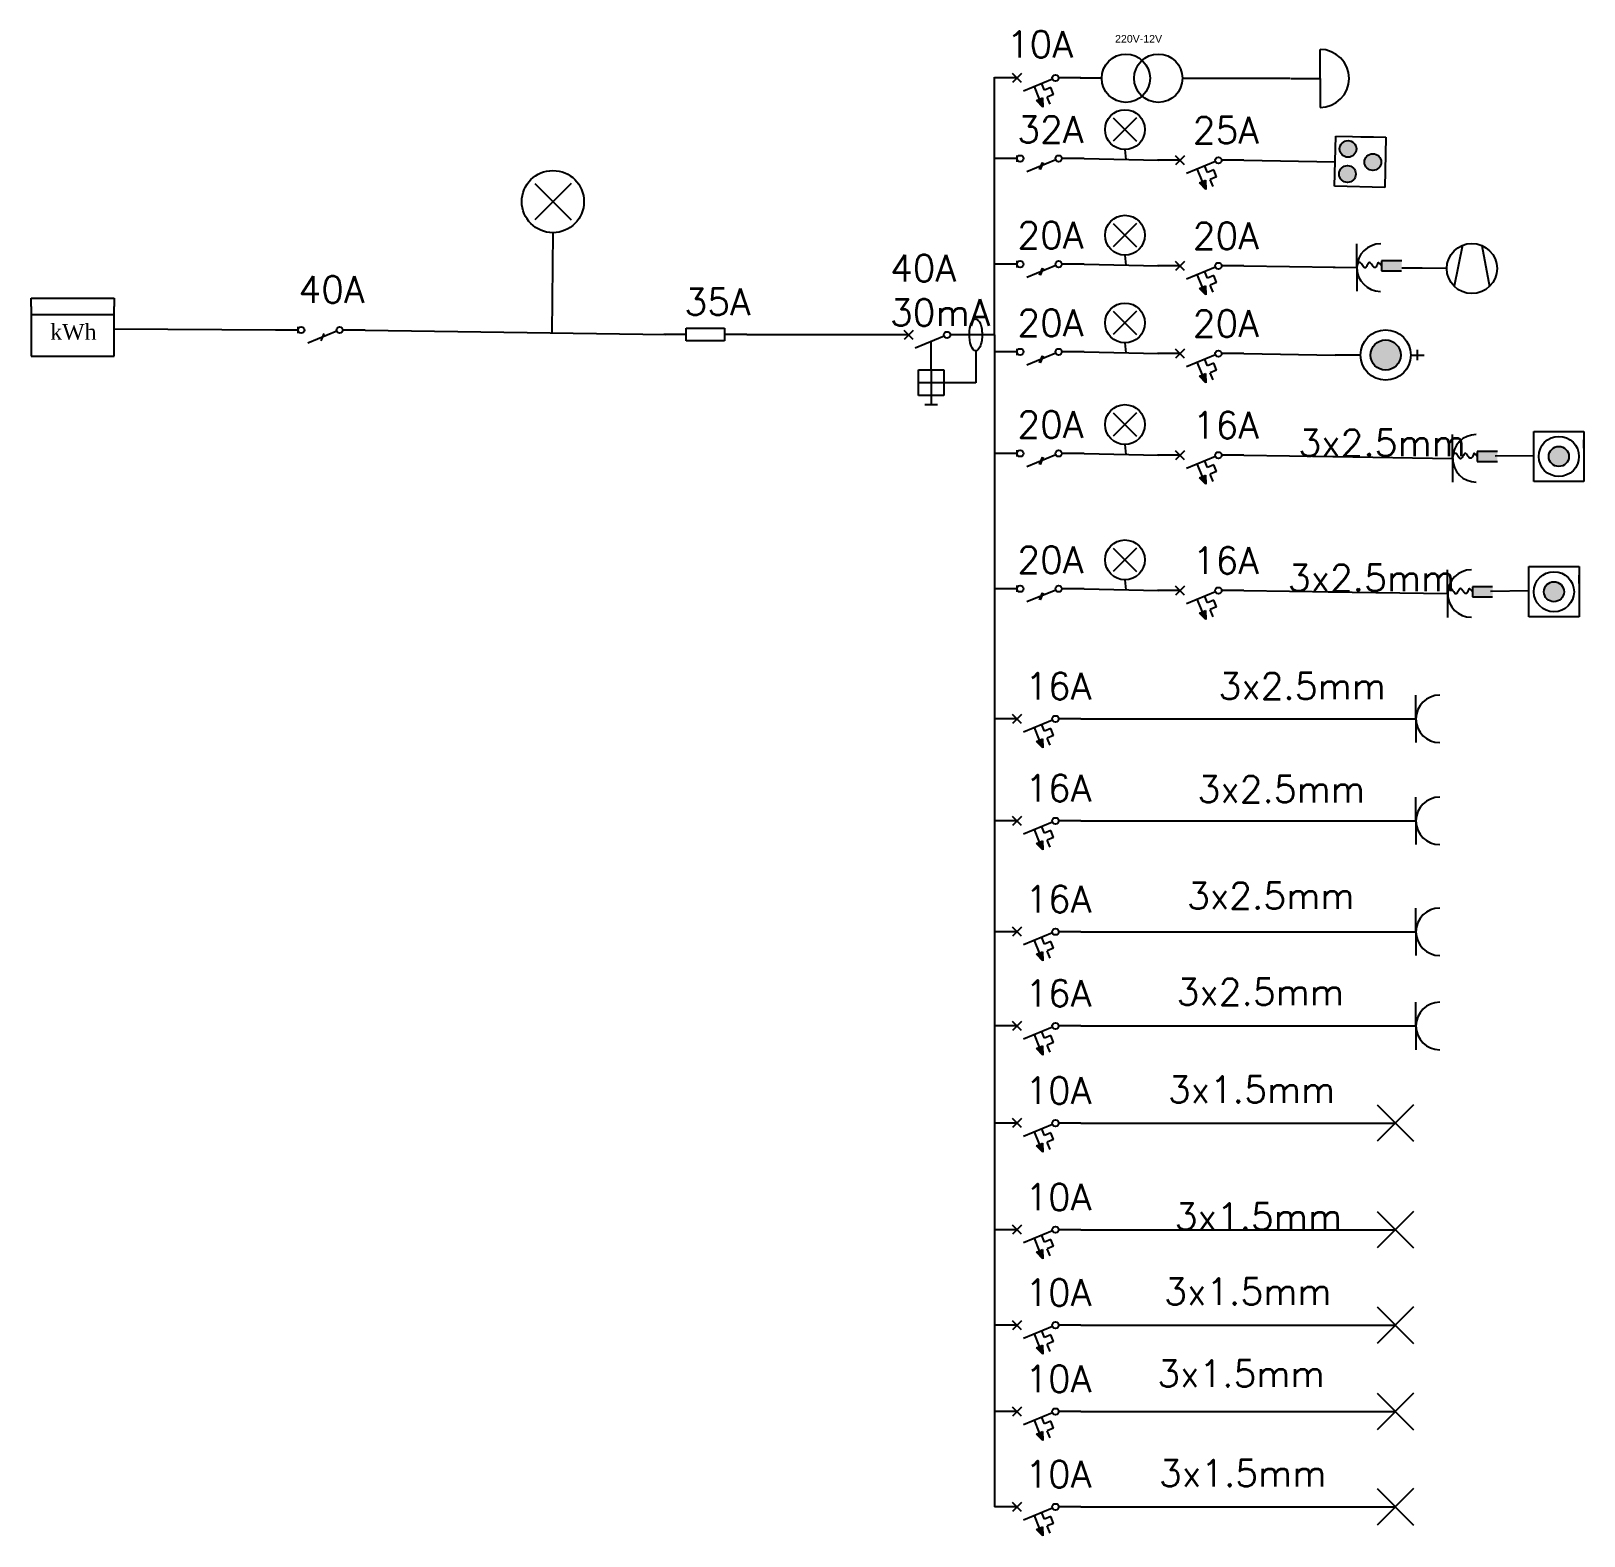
# Model space of a CAD drawing. Header units: millimetres. Extents: x 2744.1 to 2773.1, y 1487 to 1500.
# Drawn here: x 2767.29 to 2773.13, y 1492.5 to 1498.17 of the extents above; entities that cross this region are included whole.
import ezdxf

# ---------------------------------------------------------------- set-up
doc = ezdxf.new("R2010")
doc.units = ezdxf.units.MM
doc.linetypes.add('ACAD_ISO10W100', pattern=[18, 12, -3, 0, -3])
for name, color, linetype in [('00-03-bmw', 1, 'Continuous'), ('Γραμμές Λευκών Συσκευών', 1, 'Continuous'), ('Γραμμές Φωτισμού', 5, 'Continuous'), ('Πίνακας Διανομής', 254, 'Continuous'), ('συμβολα', 254, 'Continuous')]:
    doc.layers.add(name, color=color, linetype=linetype)
doc.styles.add('Romans', font='Romans.shx')
doc.styles.get("Standard").update_dxf_attribs({"font": 'arial.ttf'})

msp = doc.modelspace()

# ---------------------------------------------------------------- texts
at = {"layer": 'Πίνακας Διανομής', "ltscale": 0.3, "char_height": 0.1, "attachment_point": 1, "style": 'Romans'}
for s, insert in [('10A', (2770.9609, 1498.1709)), ('32A', (2771.0004, 1497.8497)), ('25A', (2771.6608, 1497.8474)), ('20A', (2771.0004, 1497.4519)), ('20A', (2771.6608, 1497.4496)), ('40A\\P30mA', (2770.5208, 1497.3277)), ('40A', (2768.2936, 1497.2474)), ('35A', (2769.7468, 1497.201)), ('20A', (2771.0004, 1497.1216)), ('20A', (2771.6608, 1497.1193)), ('20A', (2771.0004, 1496.7391)), ('16A', (2771.6608, 1496.7368)), ('3x2.5mm', (2772.0589, 1496.6704, 0.8603)), ('20A', (2771.0004, 1496.2294)), ('16A', (2771.6608, 1496.2271)), ('3x2.5mm', (2772.0192, 1496.1613, 0.6941)), ('16A', (2771.0301, 1495.7535)), ('3x2.5mm', (2771.7582, 1495.7543)), ('16A', (2771.0301, 1495.3694)), ('3x2.5mm', (2771.6792, 1495.3661)), ('16A', (2771.0301, 1494.9519)), ('3x2.5mm', (2771.6397, 1494.9647)), ('16A', (2771.0301, 1494.5971)), ('3x2.5mm', (2771.6002, 1494.6027)), ('10A', (2771.0301, 1494.2312)), ('3x1.5mm', (2771.5673, 1494.2347)), ('10A', (2771.0301, 1493.8298)), ('3x1.5mm', (2771.5931, 1493.7567)), ('10A', (2771.0301, 1493.4703)), ('3x1.5mm', (2771.5536, 1493.4743)), ('3x1.5mm', (2771.5273, 1493.165)), ('10A', (2771.0301, 1493.1449)), ('10A', (2771.0301, 1492.786)), ('3x1.5mm', (2771.5338, 1492.79))]:
    msp.add_mtext_dynamic_manual_height_columns(s, width=0.123674, gutter_width=0.5, heights=[0], dxfattribs=dict(at, insert=insert))
at = {"layer": 'συμβολα', "attachment_point": 1}
for s, insert, char_height, width in [('220V-12V', (2771.3685, 1498.1559), 0.02849, 0.244216), ('{\\fTimes New Roman|b0|i0|c0|p18;kWh}', (2767.3591, 1497.0675), 0.059375, 0.25)]:
    msp.add_mtext(s, dxfattribs=dict(at, insert=insert, char_height=char_height, width=width))

# ---------------------------------------------------------------- hatches: boundary and pattern name
at = {"layer": '00-03-bmw'}
for points in [[(2772.3723, 1497.3058), (2772.3721, 1497.268), (2772.4476, 1497.2675), (2772.4479, 1497.3053)], [(2772.7325, 1496.5876), (2772.7325, 1496.5498), (2772.8081, 1496.5498), (2772.8081, 1496.5876)], [(2772.7142, 1496.0782), (2772.7142, 1496.0404), (2772.7898, 1496.0404), (2772.7898, 1496.0782)]]:
    msp.add_hatch(color=256, dxfattribs=at).paths.add_polyline_path(points)
at = {"layer": 'Γραμμές Λευκών Συσκευών', "linetype": 'Continuous'}
h = msp.add_hatch(color=256, dxfattribs=at)
h.paths.add_polyline_path([(2772.3075, 1497.6775, 1), (2772.3705, 1497.6775, 1)])
h.paths.add_polyline_path([(2772.2749, 1497.6325, 1), (2772.2119, 1497.6325, 1)])
h.paths.add_polyline_path([(2772.2771, 1497.7269, 1), (2772.2141, 1497.7269, 1)])
for points in [[(2772.3306, 1496.9507, 1), (2772.444, 1496.9507, 1)], [(2773.0772, 1496.5687, 1), (2773.0016, 1496.5687, 1)], [(2773.0589, 1496.0593, 1), (2772.9833, 1496.0593, 1)]]:
    msp.add_hatch(color=256, dxfattribs=at).paths.add_polyline_path(points)
at = {"layer": 'συμβολα'}
h = msp.add_hatch(color=256, dxfattribs=at)
h.dxf.hatch_style = 1
h.paths.add_polyline_path([(2771.0968, 1497.8847), (2771.095, 1497.9192), (2771.0728, 1497.9094)])
h = msp.add_hatch(color=256, dxfattribs=at)
h.dxf.hatch_style = 1
h.paths.add_polyline_path([(2771.7103, 1497.5747), (2771.7085, 1497.6092), (2771.6863, 1497.5994)])
h = msp.add_hatch(color=256, dxfattribs=at)
h.dxf.hatch_style = 1
h.paths.add_polyline_path([(2771.7103, 1497.177), (2771.7085, 1497.2114), (2771.6863, 1497.2016)])
h = msp.add_hatch(color=256, dxfattribs=at)
h.dxf.hatch_style = 1
h.paths.add_polyline_path([(2771.7103, 1496.8466), (2771.7085, 1496.8811), (2771.6863, 1496.8713)])
h = msp.add_hatch(color=256, dxfattribs=at)
h.dxf.hatch_style = 1
h.paths.add_polyline_path([(2771.7103, 1496.4641), (2771.7085, 1496.4985), (2771.6863, 1496.4888)])
h = msp.add_hatch(color=256, dxfattribs=at)
h.dxf.hatch_style = 1
h.paths.add_polyline_path([(2771.7103, 1495.9545), (2771.7085, 1495.9889), (2771.6863, 1495.9791)])
h = msp.add_hatch(color=256, dxfattribs=at)
h.dxf.hatch_style = 1
h.paths.add_polyline_path([(2771.0968, 1495.471), (2771.095, 1495.5054), (2771.0728, 1495.4956)])
h = msp.add_hatch(color=256, dxfattribs=at)
h.dxf.hatch_style = 1
h.paths.add_polyline_path([(2771.0968, 1495.0868), (2771.095, 1495.1213), (2771.0728, 1495.1115)])
h = msp.add_hatch(color=256, dxfattribs=at)
h.dxf.hatch_style = 1
h.paths.add_polyline_path([(2771.0968, 1494.6694), (2771.095, 1494.7038), (2771.0728, 1494.694)])
h = msp.add_hatch(color=256, dxfattribs=at)
h.dxf.hatch_style = 1
h.paths.add_polyline_path([(2771.0968, 1494.3145), (2771.095, 1494.349), (2771.0728, 1494.3392)])
h = msp.add_hatch(color=256, dxfattribs=at)
h.dxf.hatch_style = 1
h.paths.add_polyline_path([(2771.0968, 1493.9486), (2771.095, 1493.983), (2771.0728, 1493.9732)])
h = msp.add_hatch(color=256, dxfattribs=at)
h.dxf.hatch_style = 1
h.paths.add_polyline_path([(2771.0968, 1493.5473), (2771.095, 1493.5817), (2771.0728, 1493.5719)])
h = msp.add_hatch(color=256, dxfattribs=at)
h.dxf.hatch_style = 1
h.paths.add_polyline_path([(2771.0968, 1493.1877), (2771.095, 1493.2222), (2771.0728, 1493.2124)])
h = msp.add_hatch(color=256, dxfattribs=at)
h.dxf.hatch_style = 1
h.paths.add_polyline_path([(2771.0968, 1492.8624), (2771.095, 1492.8968), (2771.0728, 1492.887)])
h = msp.add_hatch(color=256, dxfattribs=at)
h.dxf.hatch_style = 1
h.paths.add_polyline_path([(2771.0968, 1492.5034), (2771.095, 1492.5378), (2771.0728, 1492.5281)])

# ---------------------------------------------------------------- linework, layer by layer
at = {"layer": '00-03-bmw'}
for p, q in [((2772.3723, 1497.3058, 1.44), (2772.3721, 1497.268, 1.44)), ((2772.3721, 1497.268, 1.44), (2772.4476, 1497.2675, 1.44)), ((2772.4479, 1497.3053, 1.44), (2772.3723, 1497.3058, 1.44)), ((2772.8081, 1496.5876, 1.4152), (2772.7325, 1496.5876, 1.4152)), ((2772.7325, 1496.5876, 1.4152), (2772.7325, 1496.5498, 1.4152)), ((2772.7325, 1496.5498, 1.4152), (2772.8081, 1496.5498, 1.4152)), ((2772.7898, 1496.0782, 1.44), (2772.7142, 1496.0782, 1.44)), ((2772.7142, 1496.0782, 1.44), (2772.7142, 1496.0404, 1.44)), ((2772.7142, 1496.0404, 1.44), (2772.7898, 1496.0404, 1.44))]:
    msp.add_line(p, q, dxfattribs=at)
for points in [[(2772.3722, 1497.2869, 1.44), (2772.3594, 1497.2977, 1.44), (2772.3551, 1497.2886, 1.44), (2772.3472, 1497.2801, 1.44), (2772.3369, 1497.2888, 1.44), (2772.3268, 1497.2988, 1.44), (2772.3169, 1497.2865, 1.44), (2772.309, 1497.2789, 1.44), (2772.2988, 1497.2908, 1.44), (2772.2888, 1497.2991, 1.44), (2772.28, 1497.2897, 1.44), (2772.2799, 1497.2734, 1.44)], [(2772.7325, 1496.5687, 1.4152), (2772.7196, 1496.5794, 1.4152), (2772.7154, 1496.5703, 1.4152), (2772.7075, 1496.5618, 1.4152), (2772.6972, 1496.5703, 1.4152), (2772.6871, 1496.5804, 1.4152), (2772.6773, 1496.5679, 1.4152), (2772.6694, 1496.5603, 1.4152), (2772.6591, 1496.5721, 1.4152), (2772.6491, 1496.5804, 1.4152), (2772.6404, 1496.5709, 1.4152), (2772.6404, 1496.5546, 1.4152)], [(2772.7142, 1496.0593, 1.44), (2772.7013, 1496.07, 1.44), (2772.6971, 1496.0609, 1.44), (2772.6892, 1496.0524, 1.44), (2772.6789, 1496.0609, 1.44), (2772.6688, 1496.071, 1.44), (2772.659, 1496.0585, 1.44), (2772.6511, 1496.0509, 1.44), (2772.6408, 1496.0628, 1.44), (2772.6308, 1496.071, 1.44), (2772.622, 1496.0615, 1.44), (2772.622, 1496.0452, 1.44)]]:
    msp.add_spline(points, degree=3, dxfattribs=at)
at = {"layer": 'Γραμμές Λευκών Συσκευών', "linetype": 'Continuous'}
for p, q in [((2772.1951, 1497.5863, 1.44), (2772.1994, 1497.7753, 1.44)), ((2772.1994, 1497.7753, 1.44), (2772.3884, 1497.7709, 1.44)), ((2772.2939, 1497.7731, 1.44), (2772.3411, 1497.772, 1.44)), ((2772.3884, 1497.7709, 1.44), (2772.384, 1497.582, 1.44)), ((2772.384, 1497.582, 1.44), (2772.1951, 1497.5863, 1.44)), ((2772.6176, 1497.2771, 2.88), (2772.5221, 1497.2777, 2.88)), ((2772.6176, 1497.2771, 2.88), (2772.6176, 1497.2771, 2.88)), ((2772.507, 1496.9507, 1.44), (2772.507, 1496.97, 1.44)), ((2772.2928, 1496.9507, 1.44), (2772.1972, 1496.9507, 1.44)), ((2772.2928, 1496.9507, 1.44), (2772.2928, 1496.9507, 1.44)), ((2772.4818, 1496.9507, 1.44), (2772.5322, 1496.9507, 1.44)), ((2772.507, 1496.9315, 1.44), (2772.507, 1496.9507, 1.44)), ((2772.9449, 1496.4742, -3.5452), (2772.9449, 1496.6632, -3.5452)), ((2772.9449, 1496.6632, -3.5452), (2773.1339, 1496.6632, -3.5452)), ((2773.0394, 1496.6632, -3.5452), (2773.0394, 1496.6632, -3.5452)), ((2773.0394, 1496.6632, -3.5452), (2773.0867, 1496.6632, -3.5452)), ((2773.1339, 1496.6632, -3.5452), (2773.1339, 1496.4742, -3.5452)), ((2773.1339, 1496.6002, -3.5452), (2773.1339, 1496.6317, -3.5452)), ((2773.1339, 1496.5372, -3.5452), (2773.1339, 1496.5057, -3.5452)), ((2773.1339, 1496.4742, -3.5452), (2772.9449, 1496.4742, -3.5452)), ((2772.9266, 1495.9648, -3.5204), (2772.9266, 1496.1538, -3.5204)), ((2772.9266, 1496.1538, -3.5204), (2773.1156, 1496.1538, -3.5204)), ((2773.0211, 1496.1538, -3.5204), (2773.0211, 1496.1538, -3.5204)), ((2773.0211, 1496.1538, -3.5204), (2773.0684, 1496.1538, -3.5204)), ((2773.1156, 1496.1538, -3.5204), (2773.1156, 1495.9648, -3.5204)), ((2773.1156, 1496.0908, -3.5204), (2773.1156, 1496.1223, -3.5204)), ((2773.1156, 1496.0278, -3.5204), (2773.1156, 1495.9963, -3.5204)), ((2773.1156, 1495.9648, -3.5204), (2772.9266, 1495.9648, -3.5204))]:
    msp.add_line(p, q, dxfattribs=at)
at = {"layer": 'Γραμμές Λευκών Συσκευών'}
for p, q in [((2772.2787, 1497.2805, 1.44), (2772.2793, 1497.37, 1.44)), ((2772.1893, 1497.2811, 1.44), (2772.2787, 1497.2805, 1.44)), ((2772.2787, 1497.2805, 1.44), (2772.2782, 1497.1911, 1.44)), ((2772.6391, 1496.5617, 1.4152), (2772.6391, 1496.6512, 1.4152)), ((2772.1889, 1496.5683, 1.4152), (2772.6391, 1496.5617, 1.4152)), ((2772.6391, 1496.5617, 1.4152), (2772.6391, 1496.4723, 1.4152)), ((2772.9449, 1496.5715, -3.5452), (2772.7999, 1496.5695, 1.4152)), ((2772.6208, 1496.0524, 1.44), (2772.6208, 1496.1418, 1.44)), ((2772.1706, 1496.059, 1.44), (2772.6208, 1496.0524, 1.44)), ((2772.6208, 1496.0524, 1.44), (2772.6208, 1495.9629, 1.44)), ((2772.9266, 1496.0621, -3.5204), (2772.7816, 1496.0602, 1.44))]:
    msp.add_line(p, q, dxfattribs=at)
at = {"layer": 'Γραμμές Λευκών Συσκευών', "linetype": 'ACAD_ISO10W100', "ltscale": 0.1}
for p, q in [((2772.6765, 1497.364, 2.88), (2772.6449, 1497.2101, 2.88)), ((2772.7489, 1497.3635, 2.88), (2772.7785, 1497.2092, 2.88))]:
    msp.add_line(p, q, dxfattribs=at)
at = {"layer": 'Γραμμές Λευκών Συσκευών', "ltscale": 0.3}
msp.add_line((2772.525, 1497.2777, 2.88), (2772.4481, 1497.2782, 2.88), dxfattribs=at)
at = {"layer": 'Γραμμές Λευκών Συσκευών', "linetype": 'Continuous'}
for centre, radius in [((2772.2456, 1497.7269, 1.44), 0.0315), ((2772.2434, 1497.6325, 1.44), 0.0315), ((2772.339, 1497.6775, 1.44), 0.0315), ((2772.7121, 1497.2765, 2.88), 0.0945), ((2772.3873, 1496.9507, 1.44), 0.0945), ((2772.3873, 1496.9507, 1.44), 0.0567), ((2773.0394, 1496.5687, -3.5452), 0.0756), ((2773.0394, 1496.5687, -3.5452), 0.0378), ((2773.0211, 1496.0593, -3.5204), 0.0756), ((2773.0211, 1496.0593, -3.5204), 0.0378)]:
    msp.add_circle(centre, radius, dxfattribs=at)
at = {"layer": 'Γραμμές Λευκών Συσκευών'}
for centre, start, end in [((2772.3682, 1497.28, 1.44), 89.63167, 269.63167), ((2772.7285, 1496.5617, 1.4152), 90, 270), ((2772.7102, 1496.0524, 1.44), 90, 270)]:
    msp.add_arc(centre, 0.0894, start, end, dxfattribs=at)
at = {"layer": 'Γραμμές Φωτισμού'}
for p, q in [((2772.3556, 1494.1267), (2772.4928, 1493.9896)), ((2772.4928, 1494.1267), (2772.3556, 1493.9896)), ((2772.3556, 1493.7254), (2772.4928, 1493.5882)), ((2772.4928, 1493.7254), (2772.3556, 1493.5882)), ((2772.3556, 1493.3659), (2772.4928, 1493.2287)), ((2772.4928, 1493.3659), (2772.3556, 1493.2287)), ((2772.3556, 1493.0405), (2772.4928, 1492.9033)), ((2772.4928, 1493.0405), (2772.3556, 1492.9033)), ((2772.3556, 1492.6816), (2772.4928, 1492.5444)), ((2772.4928, 1492.6816), (2772.3556, 1492.5444))]:
    msp.add_line(p, q, dxfattribs=at)
at = {"layer": 'Πίνακας Διανομής'}
for p, q in [((2772.1402, 1497.9924), (2772.1402, 1498.1018)), ((2770.9151, 1497.0266), (2770.9151, 1497.9971)), ((2771.7009, 1497.9931), (2772.0279, 1497.9931)), ((2772.0308, 1497.9924), (2772.1402, 1497.9924)), ((2772.1402, 1497.9924), (2772.1402, 1497.883)), ((2771.4058, 1497.7247), (2771.4085, 1497.687)), ((2771.2521, 1497.6906), (2771.5322, 1497.6842)), ((2771.8536, 1497.6842), (2772.1972, 1497.6788, 1.44)), ((2769.2518, 1497.4115), (2769.2483, 1497.0344)), ((2771.4058, 1497.3269), (2771.4085, 1497.2892)), ((2771.2521, 1497.2929), (2771.5322, 1497.2864)), ((2771.8536, 1497.2864), (2772.1972, 1497.2811, 1.44)), ((2768.2079, 1497.045), (2767.5994, 1497.0485)), ((2768.5449, 1497.045), (2769.6773, 1497.0279)), ((2769.982, 1497.0279), (2770.4256, 1497.0279)), ((2770.9151, 1497.0266), (2770.9151, 1495.6089)), ((2771.2521, 1496.9625), (2771.5322, 1496.956)), ((2771.4058, 1496.9966), (2771.4085, 1496.9589)), ((2771.8536, 1496.956), (2772.1972, 1496.9507, 1.44)), ((2771.4058, 1496.614), (2771.4085, 1496.5764)), ((2771.2521, 1496.58), (2771.5322, 1496.5735)), ((2771.8536, 1496.5735), (2772.1972, 1496.5682, 1.44)), ((2771.4058, 1496.1044), (2771.4085, 1496.0668)), ((2771.2521, 1496.0704), (2771.5322, 1496.0639)), ((2771.8536, 1496.0639), (2772.1972, 1496.0586, 1.44)), ((2770.9151, 1495.6089), (2770.9151, 1494.3145)), ((2771.2401, 1495.5804), (2772.4238, 1495.5804)), ((2771.2401, 1495.1963), (2772.4238, 1495.1963)), ((2771.2401, 1494.7788), (2772.4238, 1494.7788)), ((2771.2401, 1494.4239), (2772.4238, 1494.4239)), ((2770.9151, 1494.3145), (2770.9151, 1493.0128)), ((2771.2401, 1494.058), (2772.4238, 1494.058)), ((2770.9151, 1493.77), (2770.9151, 1492.6128)), ((2771.2401, 1493.6567), (2772.4238, 1493.6567)), ((2771.2401, 1493.2972), (2772.4238, 1493.2972)), ((2771.2401, 1492.9718), (2772.4238, 1492.9718)), ((2771.2401, 1492.6128), (2772.4238, 1492.6128))]:
    msp.add_line(p, q, dxfattribs=at)
msp.add_arc((2772.1402, 1497.9924), 0.1094, 270, 90, dxfattribs=at)
at = {"layer": 'συμβολα'}
for p, q in [((2771.0161, 1498.0111), (2770.9821, 1497.9772)), ((2771.0161, 1497.9772), (2770.9821, 1498.0111)), ((2770.9991, 1497.9941), (2770.9151, 1497.9941)), ((2771.133, 1497.9895), (2771.0241, 1497.9444)), ((2771.0842, 1497.9144), (2771.0646, 1497.9617)), ((2771.1026, 1497.9478), (2771.0925, 1497.9722)), ((2771.1267, 1497.9578), (2771.1026, 1497.9478)), ((2771.1373, 1497.9322), (2771.1267, 1497.9578)), ((2771.2401, 1497.9941), (2771.1561, 1497.9941)), ((2771.3182, 1497.9931), (2771.2368, 1497.9931)), ((2771.6223, 1497.9931), (2771.7037, 1497.9931)), ((2771.0728, 1497.9094), (2771.095, 1497.9192)), ((2771.0968, 1497.8847), (2771.0728, 1497.9094)), ((2771.095, 1497.9192), (2771.0968, 1497.8847)), ((2771.1373, 1497.9322), (2771.1132, 1497.9222)), ((2771.1244, 1497.8953), (2771.1132, 1497.9222)), ((2771.3618, 1497.8436), (2771.4497, 1497.7557)), ((2771.4497, 1497.8436), (2771.3618, 1497.7557)), ((2770.9991, 1497.6906), (2770.9151, 1497.6906)), ((2770.9991, 1497.7026), (2770.9991, 1497.6786)), ((2771.145, 1497.6861), (2771.0361, 1497.6409)), ((2771.0936, 1497.6761), (2771.083, 1497.6491)), ((2771.0974, 1497.6761), (2771.0867, 1497.6491)), ((2771.2521, 1497.6906), (2771.1681, 1497.6906)), ((2771.6126, 1497.6842), (2771.5286, 1497.6842)), ((2771.6296, 1497.7011), (2771.5957, 1497.6672)), ((2771.6296, 1497.6672), (2771.5957, 1497.7011)), ((2771.7465, 1497.6796), (2771.6376, 1497.6345)), ((2771.7161, 1497.6379), (2771.706, 1497.6623)), ((2771.8536, 1497.6842), (2771.7696, 1497.6842)), ((2771.6977, 1497.6044), (2771.6781, 1497.6518)), ((2771.6863, 1497.5994), (2771.7085, 1497.6092)), ((2771.7103, 1497.5747), (2771.6863, 1497.5994)), ((2771.7085, 1497.6092), (2771.7103, 1497.5747)), ((2771.7402, 1497.6478), (2771.7161, 1497.6379)), ((2771.7508, 1497.6222), (2771.7267, 1497.6122)), ((2771.7379, 1497.5853), (2771.7267, 1497.6122)), ((2771.7508, 1497.6222), (2771.7402, 1497.6478)), ((2769.1832, 1497.5971), (2769.3204, 1497.4599)), ((2769.3204, 1497.5971), (2769.1832, 1497.4599)), ((2771.3618, 1497.4458), (2771.4497, 1497.3579)), ((2771.4497, 1497.4458), (2771.3618, 1497.3579)), ((2770.9991, 1497.2929), (2770.9151, 1497.2929)), ((2770.9991, 1497.3049), (2770.9991, 1497.2809)), ((2771.145, 1497.2883), (2771.0361, 1497.2432)), ((2771.0936, 1497.2783), (2771.083, 1497.2513)), ((2771.0974, 1497.2783), (2771.0867, 1497.2513)), ((2771.2521, 1497.2929), (2771.1681, 1497.2929)), ((2771.6126, 1497.2864), (2771.5286, 1497.2864)), ((2771.6296, 1497.3034), (2771.5957, 1497.2694)), ((2771.6296, 1497.2694), (2771.5957, 1497.3034)), ((2771.7465, 1497.2818), (2771.6376, 1497.2367)), ((2771.6977, 1497.2066), (2771.6781, 1497.254)), ((2771.7161, 1497.2401), (2771.706, 1497.2645)), ((2771.7402, 1497.2501), (2771.7161, 1497.2401)), ((2771.7508, 1497.2244), (2771.7402, 1497.2501)), ((2771.8536, 1497.2864), (2771.7696, 1497.2864)), ((2771.6863, 1497.2016), (2771.7085, 1497.2114)), ((2771.7103, 1497.177), (2771.6863, 1497.2016)), ((2771.7085, 1497.2114), (2771.7103, 1497.177)), ((2771.7508, 1497.2244), (2771.7267, 1497.2144)), ((2771.7379, 1497.1875), (2771.7267, 1497.2144)), ((2767.2869, 1497.1334), (2767.2869, 1497.1647)), ((2767.2869, 1497.1647), (2767.5994, 1497.1647)), ((2767.2869, 1497.1334), (2767.2869, 1496.9459)), ((2767.5994, 1497.1647), (2767.5994, 1497.1334)), ((2767.5994, 1496.9459), (2767.5994, 1497.1334)), ((2767.5994, 1497.1022), (2767.2869, 1497.1022)), ((2770.827, 1497.069), (2770.8301, 1497.0753)), ((2770.8301, 1497.0753), (2770.8341, 1497.0809)), ((2770.8341, 1497.0809), (2770.8387, 1497.0852)), ((2770.8387, 1497.0852), (2770.8426, 1497.0865)), ((2770.8426, 1497.0865), (2770.8458, 1497.0864)), ((2770.8458, 1497.0864), (2770.8499, 1497.0848)), ((2770.8499, 1497.0848), (2770.8536, 1497.0812)), ((2770.8536, 1497.0812), (2770.8578, 1497.0753)), ((2770.8578, 1497.0753), (2770.8607, 1497.0695)), ((2771.3618, 1497.1155), (2771.4497, 1497.0276)), ((2771.4497, 1497.1155), (2771.3618, 1497.0276)), ((2768.2919, 1497.045), (2768.2079, 1497.045)), ((2768.2919, 1497.057), (2768.2919, 1497.033)), ((2768.4378, 1497.0404), (2768.3289, 1496.9953)), ((2768.3887, 1497.0313), (2768.378, 1497.0043)), ((2768.5449, 1497.045), (2768.4609, 1497.045)), ((2769.754, 1497.0279), (2769.67, 1497.0279)), ((2769.754, 1497.0519), (2769.898, 1497.0519)), ((2769.754, 1497.0039), (2769.754, 1497.0519)), ((2769.898, 1497.0519), (2769.898, 1497.0039)), ((2769.982, 1497.0279), (2769.898, 1497.0279)), ((2770.592, 1497.0266), (2770.4256, 1497.0266)), ((2770.608, 1497.0096), (2770.574, 1497.0435)), ((2770.608, 1497.0435), (2770.574, 1497.0096)), ((2770.7249, 1497.022), (2770.616, 1496.9769)), ((2770.916, 1497.0266), (2770.748, 1497.0266)), ((2770.8202, 1497.0356), (2770.8208, 1497.042)), ((2770.8204, 1497.0266), (2770.8202, 1497.0356)), ((2770.8202, 1497.0189), (2770.8204, 1497.0266)), ((2770.8214, 1497.0062), (2770.8202, 1497.0189)), ((2770.8208, 1497.042), (2770.8222, 1497.0521)), ((2770.8222, 1497.0521), (2770.8241, 1497.0606)), ((2770.8241, 1497.0606), (2770.827, 1497.069)), ((2770.8607, 1497.0695), (2770.8628, 1497.0639)), ((2770.8628, 1497.0639), (2770.8652, 1497.055)), ((2770.8652, 1497.055), (2770.8664, 1497.0483)), ((2770.8664, 1497.0483), (2770.8674, 1497.0402)), ((2770.8676, 1497.0153), (2770.8671, 1497.0105)), ((2770.8674, 1497.0402), (2770.8678, 1497.0344)), ((2770.8679, 1497.022), (2770.8676, 1497.0153)), ((2770.8678, 1497.0344), (2770.8679, 1497.0299)), ((2770.8679, 1497.0299), (2770.868, 1497.0262)), ((2770.868, 1497.0262), (2770.8679, 1497.022)), ((2769.898, 1497.0039), (2769.754, 1497.0039)), ((2770.676, 1496.8946), (2770.676, 1497.0026)), ((2770.8232, 1496.9962), (2770.8214, 1497.0062)), ((2770.8263, 1496.9859), (2770.8232, 1496.9962)), ((2770.8302, 1496.9776), (2770.8263, 1496.9859)), ((2770.8345, 1496.9718), (2770.8302, 1496.9776)), ((2770.8393, 1496.9676), (2770.8345, 1496.9718)), ((2770.844, 1496.9666), (2770.8393, 1496.9676)), ((2770.844, 1496.9666), (2770.844, 1496.8466)), ((2770.8491, 1496.9679), (2770.8441, 1496.9666)), ((2770.8532, 1496.9715), (2770.8491, 1496.9679)), ((2770.856, 1496.975), (2770.8532, 1496.9715)), ((2770.8589, 1496.9798), (2770.856, 1496.975)), ((2770.8617, 1496.9862), (2770.8589, 1496.9798)), ((2770.8637, 1496.9921), (2770.8617, 1496.9862)), ((2770.8654, 1496.9991), (2770.8637, 1496.9921)), ((2770.8665, 1497.0054), (2770.8654, 1496.9991)), ((2770.8671, 1497.0105), (2770.8665, 1497.0054)), ((2770.9991, 1496.9625), (2770.9151, 1496.9625)), ((2770.9991, 1496.9745), (2770.9991, 1496.9505)), ((2771.145, 1496.9579), (2771.0361, 1496.9128)), ((2771.2521, 1496.9625), (2771.1681, 1496.9625)), ((2771.6126, 1496.956), (2771.5286, 1496.956)), ((2771.6296, 1496.973), (2771.5957, 1496.9391)), ((2771.6296, 1496.9391), (2771.5957, 1496.973)), ((2771.8536, 1496.956), (2771.7696, 1496.956)), ((2767.2869, 1496.9459), (2767.5994, 1496.9459)), ((2771.0936, 1496.948), (2771.083, 1496.921)), ((2771.0974, 1496.948), (2771.0867, 1496.921)), ((2771.7465, 1496.9514), (2771.6376, 1496.9063)), ((2771.6977, 1496.8763), (2771.6781, 1496.9236)), ((2771.7161, 1496.9097), (2771.706, 1496.9341)), ((2771.7402, 1496.9197), (2771.7161, 1496.9097)), ((2771.7508, 1496.8941), (2771.7402, 1496.9197)), ((2770.628, 1496.7986), (2770.628, 1496.8946)), ((2770.628, 1496.8946), (2770.724, 1496.8946)), ((2770.724, 1496.8466), (2770.628, 1496.8466)), ((2770.676, 1496.8946), (2770.676, 1496.7986)), ((2770.724, 1496.8946), (2770.724, 1496.7986)), ((2770.844, 1496.8466), (2770.724, 1496.8466)), ((2771.6863, 1496.8713), (2771.7085, 1496.8811)), ((2771.7103, 1496.8466), (2771.6863, 1496.8713)), ((2771.7085, 1496.8811), (2771.7103, 1496.8466)), ((2771.7508, 1496.8941), (2771.7267, 1496.8841)), ((2771.7379, 1496.8572), (2771.7267, 1496.8841)), ((2770.724, 1496.7986), (2770.628, 1496.7986)), ((2770.676, 1496.7986), (2770.676, 1496.7626)), ((2770.7, 1496.7626), (2770.652, 1496.7626)), ((2771.3618, 1496.733), (2771.4497, 1496.6451)), ((2771.4497, 1496.733), (2771.3618, 1496.6451)), ((2770.9991, 1496.58), (2770.9151, 1496.58)), ((2770.9991, 1496.592), (2770.9991, 1496.568)), ((2771.145, 1496.5754), (2771.0361, 1496.5303)), ((2771.0936, 1496.5655), (2771.083, 1496.5384)), ((2771.0974, 1496.5655), (2771.0867, 1496.5384)), ((2771.2521, 1496.58), (2771.1681, 1496.58)), ((2771.6126, 1496.5735), (2771.5286, 1496.5735)), ((2771.6296, 1496.5905), (2771.5957, 1496.5566)), ((2771.6296, 1496.5566), (2771.5957, 1496.5905)), ((2771.7465, 1496.5689), (2771.6376, 1496.5238)), ((2771.7161, 1496.5272), (2771.706, 1496.5516)), ((2771.8536, 1496.5735), (2771.7696, 1496.5735)), ((2771.6977, 1496.4938), (2771.6781, 1496.5411)), ((2771.6863, 1496.4888), (2771.7085, 1496.4985)), ((2771.7103, 1496.4641), (2771.6863, 1496.4888)), ((2771.7085, 1496.4985), (2771.7103, 1496.4641)), ((2771.7402, 1496.5372), (2771.7161, 1496.5272)), ((2771.7508, 1496.5116), (2771.7267, 1496.5016)), ((2771.7379, 1496.4747), (2771.7267, 1496.5016)), ((2771.7508, 1496.5116), (2771.7402, 1496.5372)), ((2771.3618, 1496.2233), (2771.4497, 1496.1354)), ((2771.4497, 1496.2233), (2771.3618, 1496.1354)), ((2770.9991, 1496.0824), (2770.9991, 1496.0584)), ((2771.6296, 1496.0809), (2771.5957, 1496.0469)), ((2771.6296, 1496.0469), (2771.5957, 1496.0809)), ((2770.9991, 1496.0704), (2770.9151, 1496.0704)), ((2771.145, 1496.0658), (2771.0361, 1496.0207)), ((2771.0936, 1496.0558), (2771.083, 1496.0288)), ((2771.0974, 1496.0558), (2771.0867, 1496.0288)), ((2771.2521, 1496.0704), (2771.1681, 1496.0704)), ((2771.6126, 1496.0639), (2771.5286, 1496.0639)), ((2771.7465, 1496.0593), (2771.6376, 1496.0142)), ((2771.6977, 1495.9841), (2771.6781, 1496.0315)), ((2771.7161, 1496.0176), (2771.706, 1496.042)), ((2771.7402, 1496.0276), (2771.7161, 1496.0176)), ((2771.7508, 1496.0019), (2771.7402, 1496.0276)), ((2771.8536, 1496.0639), (2771.7696, 1496.0639)), ((2771.6863, 1495.9791), (2771.7085, 1495.9889)), ((2771.7103, 1495.9545), (2771.6863, 1495.9791)), ((2771.7085, 1495.9889), (2771.7103, 1495.9545)), ((2771.7508, 1496.0019), (2771.7267, 1495.9919)), ((2771.7379, 1495.965), (2771.7267, 1495.9919)), ((2770.9991, 1495.5804), (2770.9151, 1495.5804)), ((2771.0161, 1495.5974), (2770.9821, 1495.5634)), ((2771.0161, 1495.5634), (2770.9821, 1495.5974)), ((2771.133, 1495.5758), (2771.0241, 1495.5307)), ((2771.1026, 1495.5341), (2771.0925, 1495.5585)), ((2771.2401, 1495.5804), (2771.1561, 1495.5804)), ((2771.0842, 1495.5006), (2771.0646, 1495.548)), ((2771.0728, 1495.4956), (2771.095, 1495.5054)), ((2771.0968, 1495.471), (2771.0728, 1495.4956)), ((2771.095, 1495.5054), (2771.0968, 1495.471)), ((2771.1267, 1495.5441), (2771.1026, 1495.5341)), ((2771.1373, 1495.5184), (2771.1132, 1495.5084)), ((2771.1244, 1495.4815), (2771.1132, 1495.5084)), ((2771.1373, 1495.5184), (2771.1267, 1495.5441)), ((2771.0161, 1495.2132), (2770.9821, 1495.1793)), ((2771.0161, 1495.1793), (2770.9821, 1495.2132)), ((2770.9991, 1495.1963), (2770.9151, 1495.1963)), ((2771.133, 1495.1917), (2771.0241, 1495.1466)), ((2771.0842, 1495.1165), (2771.0646, 1495.1639)), ((2771.1026, 1495.15), (2771.0925, 1495.1744)), ((2771.1267, 1495.16), (2771.1026, 1495.15)), ((2771.1373, 1495.1343), (2771.1267, 1495.16)), ((2771.2401, 1495.1963), (2771.1561, 1495.1963)), ((2771.0728, 1495.1115), (2771.095, 1495.1213)), ((2771.0968, 1495.0868), (2771.0728, 1495.1115)), ((2771.095, 1495.1213), (2771.0968, 1495.0868)), ((2771.1373, 1495.1343), (2771.1132, 1495.1243)), ((2771.1244, 1495.0974), (2771.1132, 1495.1243)), ((2771.0161, 1494.7957), (2770.9821, 1494.7618)), ((2771.0161, 1494.7618), (2770.9821, 1494.7957)), ((2770.9991, 1494.7788), (2770.9151, 1494.7788)), ((2771.133, 1494.7742), (2771.0241, 1494.7291)), ((2771.0842, 1494.699), (2771.0646, 1494.7464)), ((2771.1026, 1494.7325), (2771.0925, 1494.7569)), ((2771.1267, 1494.7425), (2771.1026, 1494.7325)), ((2771.1373, 1494.7168), (2771.1267, 1494.7425)), ((2771.2401, 1494.7788), (2771.1561, 1494.7788)), ((2771.0728, 1494.694), (2771.095, 1494.7038)), ((2771.0968, 1494.6694), (2771.0728, 1494.694)), ((2771.095, 1494.7038), (2771.0968, 1494.6694)), ((2771.1373, 1494.7168), (2771.1132, 1494.7068)), ((2771.1244, 1494.6799), (2771.1132, 1494.7068)), ((2770.9991, 1494.4239), (2770.9151, 1494.4239)), ((2771.0161, 1494.4409), (2770.9821, 1494.407)), ((2771.0161, 1494.407), (2770.9821, 1494.4409)), ((2771.133, 1494.4193), (2771.0241, 1494.3742)), ((2771.0842, 1494.3442), (2771.0646, 1494.3915)), ((2771.1026, 1494.3776), (2771.0925, 1494.402)), ((2771.1267, 1494.3876), (2771.1026, 1494.3776)), ((2771.1373, 1494.362), (2771.1267, 1494.3876)), ((2771.2401, 1494.4239), (2771.1561, 1494.4239)), ((2771.0728, 1494.3392), (2771.095, 1494.349)), ((2771.0968, 1494.3145), (2771.0728, 1494.3392)), ((2771.095, 1494.349), (2771.0968, 1494.3145)), ((2771.1373, 1494.362), (2771.1132, 1494.352)), ((2771.1244, 1494.3251), (2771.1132, 1494.352)), ((2770.9991, 1494.058), (2770.9151, 1494.058)), ((2771.0161, 1494.075), (2770.9821, 1494.041)), ((2771.0161, 1494.041), (2770.9821, 1494.075)), ((2771.133, 1494.0534), (2771.0241, 1494.0083)), ((2771.1026, 1494.0117), (2771.0925, 1494.0361)), ((2771.2401, 1494.058), (2771.1561, 1494.058)), ((2771.0842, 1493.9783), (2771.0646, 1494.0256)), ((2771.0728, 1493.9732), (2771.095, 1493.983)), ((2771.095, 1493.983), (2771.0968, 1493.9486)), ((2771.1267, 1494.0217), (2771.1026, 1494.0117)), ((2771.1373, 1493.996), (2771.1132, 1493.9861)), ((2771.1244, 1493.9591), (2771.1132, 1493.9861)), ((2771.1373, 1493.996), (2771.1267, 1494.0217)), ((2771.0968, 1493.9486), (2771.0728, 1493.9732)), ((2770.9991, 1493.6567), (2770.9151, 1493.6567)), ((2771.0161, 1493.6737), (2770.9821, 1493.6397)), ((2771.0161, 1493.6397), (2770.9821, 1493.6737)), ((2771.133, 1493.6521), (2771.0241, 1493.607)), ((2771.0842, 1493.5769), (2771.0646, 1493.6243)), ((2771.1026, 1493.6104), (2771.0925, 1493.6348)), ((2771.2401, 1493.6567), (2771.1561, 1493.6567)), ((2771.0728, 1493.5719), (2771.095, 1493.5817)), ((2771.0968, 1493.5473), (2771.0728, 1493.5719)), ((2771.095, 1493.5817), (2771.0968, 1493.5473)), ((2771.1267, 1493.6204), (2771.1026, 1493.6104)), ((2771.1373, 1493.5947), (2771.1132, 1493.5847)), ((2771.1244, 1493.5578), (2771.1132, 1493.5847)), ((2771.1373, 1493.5947), (2771.1267, 1493.6204)), ((2770.9991, 1493.2972), (2770.9151, 1493.2972)), ((2771.0161, 1493.3141), (2770.9821, 1493.2802)), ((2771.0161, 1493.2802), (2770.9821, 1493.3141)), ((2771.133, 1493.2926), (2771.0241, 1493.2475)), ((2771.1026, 1493.2509), (2771.0925, 1493.2753)), ((2771.2401, 1493.2972), (2771.1561, 1493.2972)), ((2771.0842, 1493.2174), (2771.0646, 1493.2648)), ((2771.0728, 1493.2124), (2771.095, 1493.2222)), ((2771.095, 1493.2222), (2771.0968, 1493.1877)), ((2771.1267, 1493.2608), (2771.1026, 1493.2509)), ((2771.1373, 1493.2352), (2771.1132, 1493.2252)), ((2771.1244, 1493.1983), (2771.1132, 1493.2252)), ((2771.1373, 1493.2352), (2771.1267, 1493.2608)), ((2771.0968, 1493.1877), (2771.0728, 1493.2124)), ((2771.0161, 1492.9888), (2770.9821, 1492.9548)), ((2771.0161, 1492.9548), (2770.9821, 1492.9888)), ((2770.9991, 1492.9718), (2770.9151, 1492.9718)), ((2771.133, 1492.9672), (2771.0241, 1492.9221)), ((2771.0842, 1492.892), (2771.0646, 1492.9394)), ((2771.1026, 1492.9255), (2771.0925, 1492.9499)), ((2771.1267, 1492.9355), (2771.1026, 1492.9255)), ((2771.1373, 1492.9098), (2771.1267, 1492.9355)), ((2771.2401, 1492.9718), (2771.1561, 1492.9718)), ((2771.0728, 1492.887), (2771.095, 1492.8968)), ((2771.0968, 1492.8624), (2771.0728, 1492.887)), ((2771.095, 1492.8968), (2771.0968, 1492.8624)), ((2771.1373, 1492.9098), (2771.1132, 1492.8998)), ((2771.1244, 1492.8729), (2771.1132, 1492.8998)), ((2771.0161, 1492.6298), (2770.9821, 1492.5959)), ((2771.0161, 1492.5959), (2770.9821, 1492.6298)), ((2770.9991, 1492.6128), (2770.9151, 1492.6128)), ((2771.133, 1492.6082), (2771.0241, 1492.5631)), ((2771.0842, 1492.5331), (2771.0646, 1492.5804)), ((2771.1026, 1492.5665), (2771.0925, 1492.5909)), ((2771.1267, 1492.5765), (2771.1026, 1492.5665)), ((2771.1373, 1492.5508), (2771.1267, 1492.5765)), ((2771.2401, 1492.6128), (2771.1561, 1492.6128)), ((2771.0728, 1492.5281), (2771.095, 1492.5378)), ((2771.0968, 1492.5034), (2771.0728, 1492.5281)), ((2771.095, 1492.5378), (2771.0968, 1492.5034)), ((2771.1373, 1492.5508), (2771.1132, 1492.5409)), ((2771.1244, 1492.514), (2771.1132, 1492.5409))]:
    msp.add_line(p, q, dxfattribs=at)
at = {"layer": 'συμβολα', "color": 3}
for p, q in [((2772.5014, 1495.5804), (2772.5014, 1495.6698)), ((2772.4119, 1495.5804), (2772.5014, 1495.5804)), ((2772.5014, 1495.5804), (2772.5014, 1495.491)), ((2772.5014, 1495.1963), (2772.5014, 1495.2857)), ((2772.4119, 1495.1963), (2772.5014, 1495.1963)), ((2772.5014, 1495.1963), (2772.5014, 1495.1068)), ((2772.5014, 1494.7788), (2772.5014, 1494.8682)), ((2772.4119, 1494.7788), (2772.5014, 1494.7788)), ((2772.5014, 1494.7788), (2772.5014, 1494.6893)), ((2772.5014, 1494.4239), (2772.5014, 1494.5134)), ((2772.4119, 1494.4239), (2772.5014, 1494.4239)), ((2772.5014, 1494.4239), (2772.5014, 1494.3345))]:
    msp.add_line(p, q, dxfattribs=at)
at = {"layer": 'συμβολα'}
for centre, radius in [((2771.4092, 1497.9931), 0.091), ((2771.5313, 1497.9931), 0.091), ((2771.1441, 1497.9941), 0.012), ((2771.4058, 1497.7996), 0.075), ((2771.0111, 1497.6906), 0.012), ((2771.1561, 1497.6906), 0.012), ((2771.7576, 1497.6842), 0.012), ((2769.2518, 1497.5285), 0.117), ((2771.4058, 1497.4019), 0.075), ((2771.0111, 1497.2929), 0.012), ((2771.1561, 1497.2929), 0.012), ((2771.7576, 1497.2864), 0.012), ((2771.4058, 1497.0715), 0.075), ((2768.3039, 1497.045), 0.012), ((2768.4489, 1497.045), 0.012), ((2770.736, 1497.0266), 0.012), ((2771.0111, 1496.9625), 0.012), ((2771.1561, 1496.9625), 0.012), ((2771.7576, 1496.956), 0.012), ((2771.4058, 1496.689), 0.075), ((2771.0111, 1496.58), 0.012), ((2771.1561, 1496.58), 0.012), ((2771.7576, 1496.5735), 0.012), ((2771.4058, 1496.1794), 0.075), ((2771.0111, 1496.0704), 0.012), ((2771.1561, 1496.0704), 0.012), ((2771.7576, 1496.0639), 0.012), ((2771.1441, 1495.5804), 0.012), ((2771.1441, 1495.1963), 0.012), ((2771.1441, 1494.7788), 0.012), ((2771.1441, 1494.4239), 0.012), ((2771.1441, 1494.058), 0.012), ((2771.1441, 1493.6567), 0.012), ((2771.1441, 1493.2972), 0.012), ((2771.1441, 1492.9718), 0.012), ((2771.1441, 1492.6128), 0.012)]:
    msp.add_circle(centre, radius, dxfattribs=at)
at = {"layer": 'συμβολα', "color": 3}
for centre in [(2772.5908, 1495.5804), (2772.5908, 1495.1963), (2772.5908, 1494.7788), (2772.5908, 1494.4239)]:
    msp.add_arc(centre, 0.0894, 90, 270, dxfattribs=at)

msp.set_redraw_order([(e.dxf.handle, doc.entitydb.next_handle()) for e in msp.query("TEXT MTEXT ATTDEF DIMENSION ARC_DIMENSION")])  # texts and dimensions are drawn at this point

doc.saveas('drawing.dxf')
